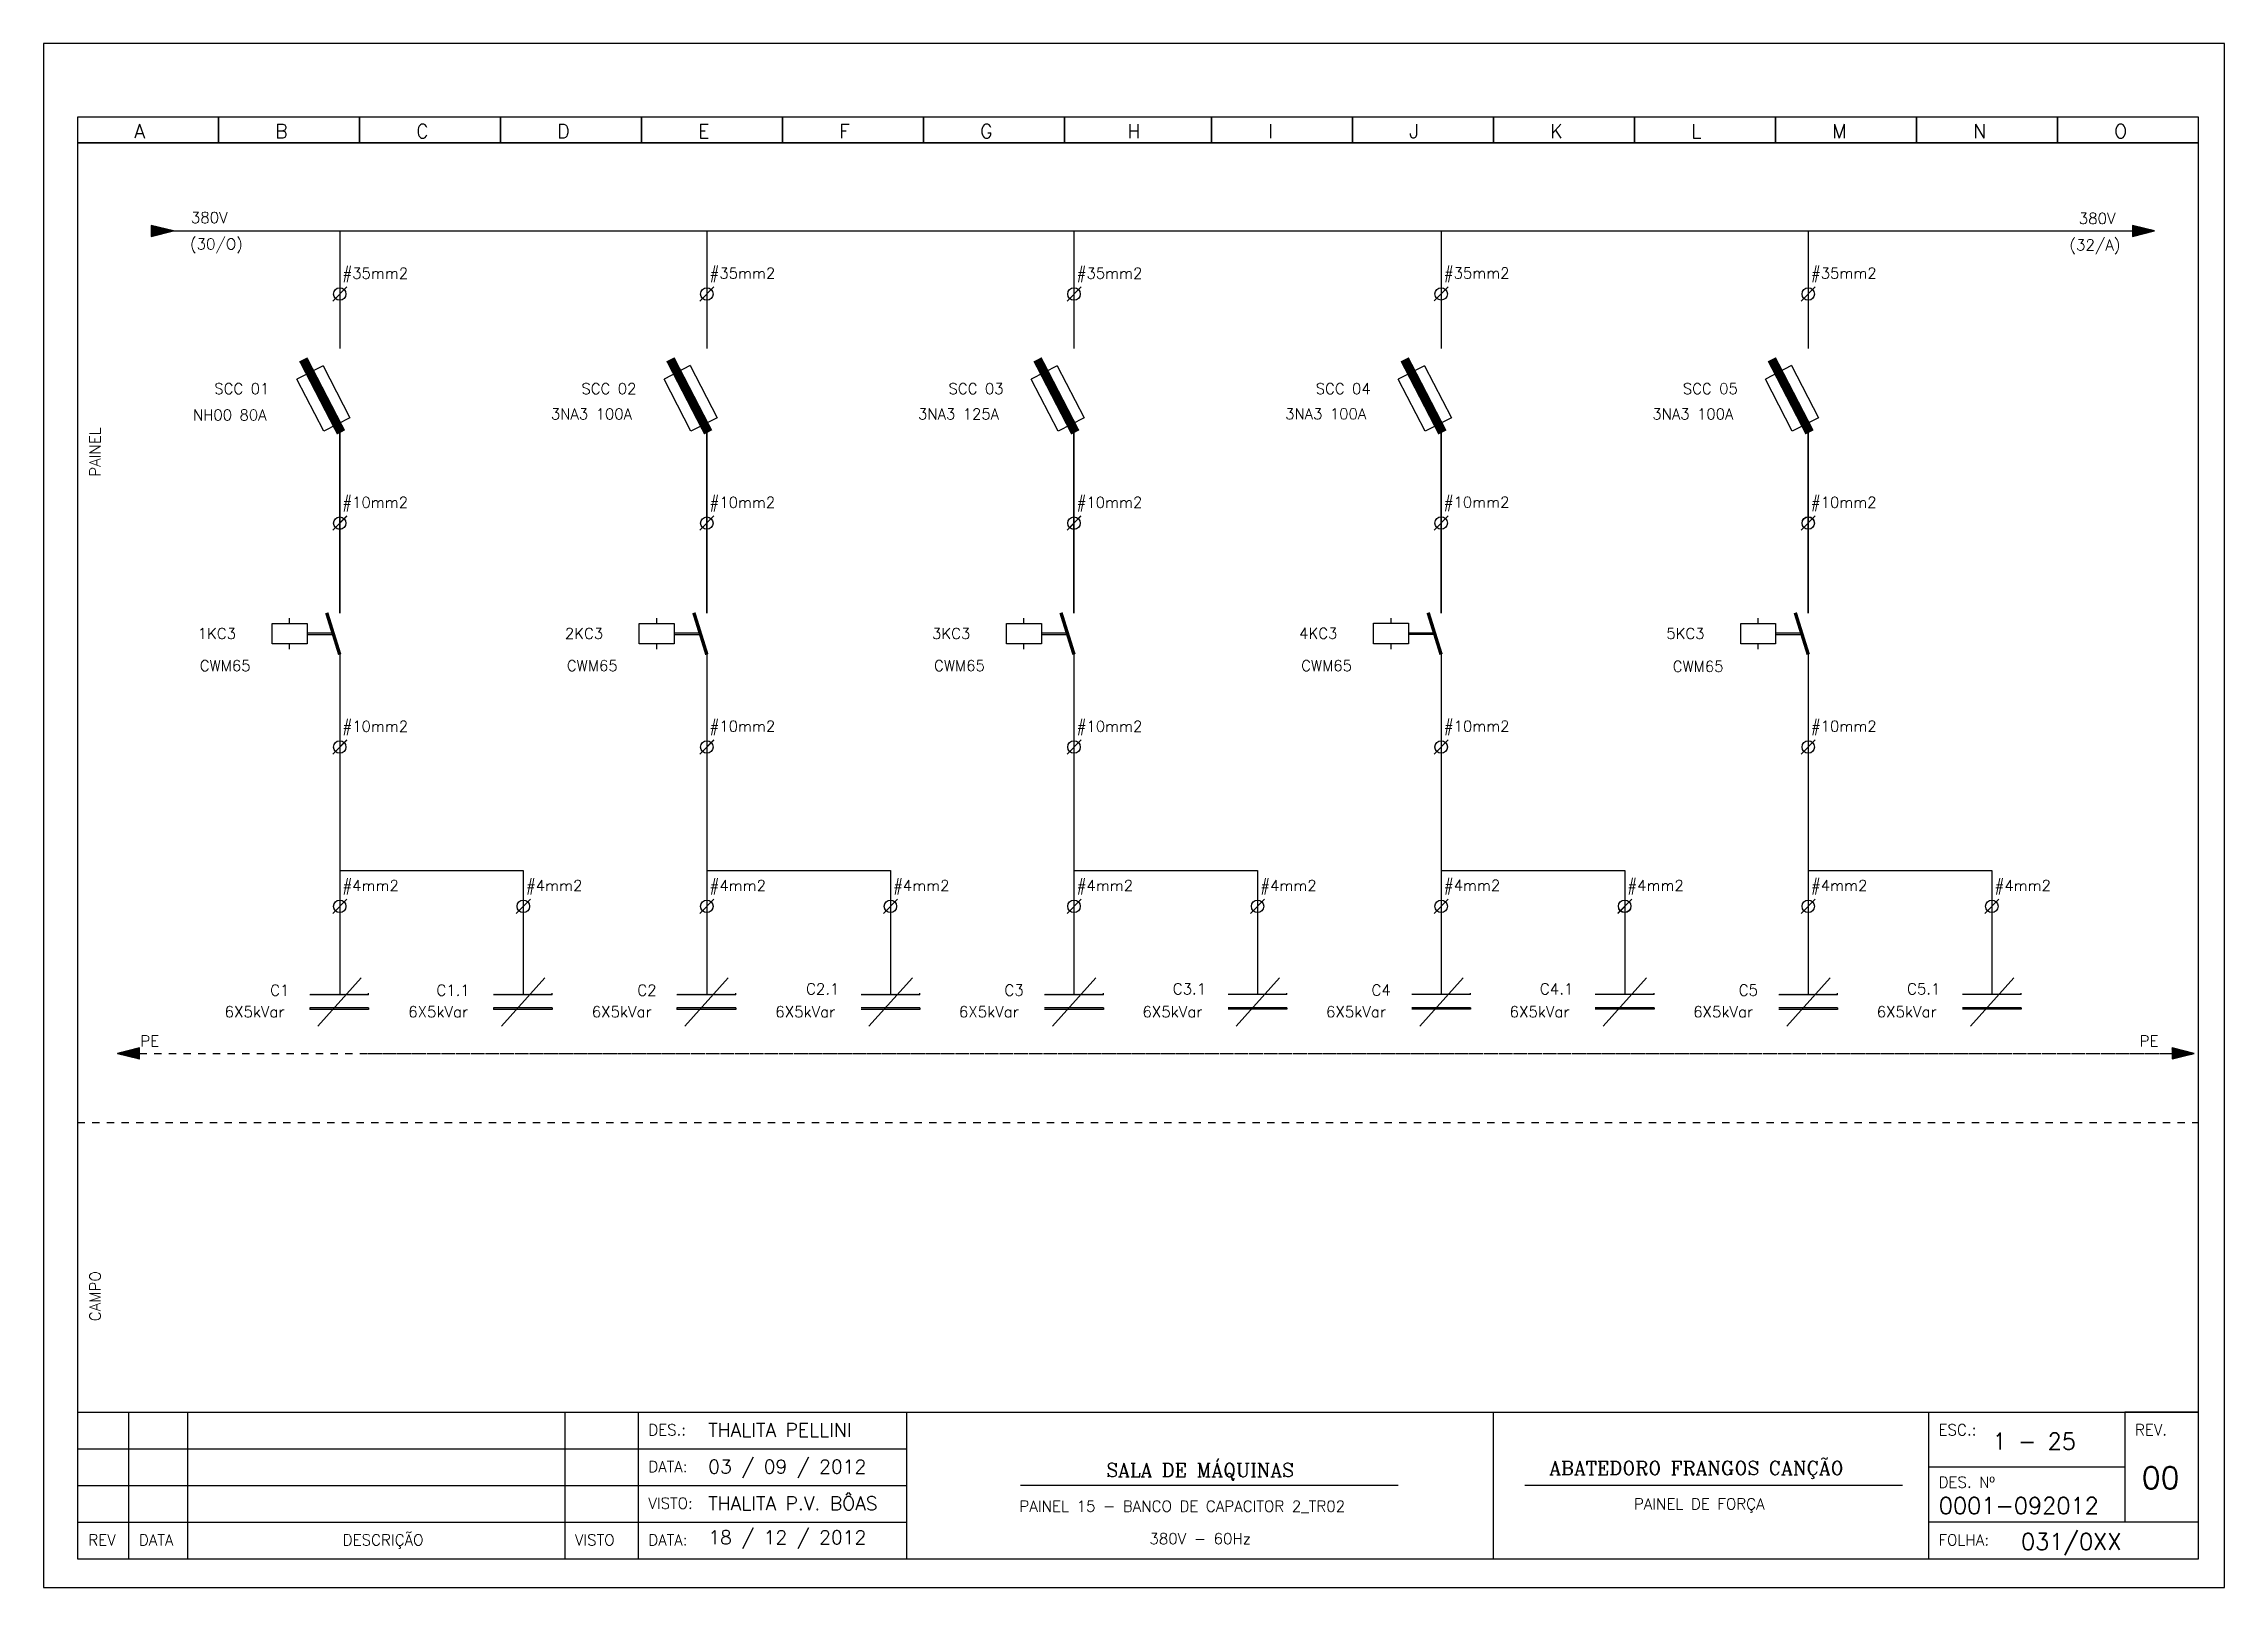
# Model space of a CAD drawing. Header units: millimetres. Extents: x 1974 to 2560, y 1429 to 1567.
# Drawn here: x 2202.2 to 2231.9, y 1512.63 to 1533.66 of the extents above; entities that cross this region are included whole.
import ezdxf

# ---------------------------------------------------------------- set-up
doc = ezdxf.new("R2010")
doc.units = ezdxf.units.MM
for name, pattern in [('DASHDOT2', [0.5, 0.25, -0.125, 0, -0.125]), ('DASHED', [0.75, 0.5, -0.25]), ('HIDDEN2', [0.1875, 0.125, -0.0625])]:
    doc.linetypes.add(name, pattern=pattern)
for name, color, linetype in [('ALIMENTAÇÃO', 6, 'Continuous'), ('CONECTOR_SAK', 2, 'Continuous'), ('DISJUNTOR', 5, 'Continuous'), ('EQUIPAMENTOS', 5, 'Continuous'), ('linhas', 6, 'Continuous'), ('MARGEM', 1, 'Continuous'), ('PAINEL', 7, 'Continuous'), ('TERRA', 3, 'DASHED'), ('TEXTO', 4, 'Continuous'), ('TEXTO_2', 5, 'Continuous'), ('TIMBRE', 7, 'Continuous')]:
    doc.layers.add(name, color=color, linetype=linetype)
doc.styles.add('REGUA60', font='romans.shx', dxfattribs={"height": 2})
doc.styles.add('ROMANC', font='romanc.shx', dxfattribs={"height": 0.55})
doc.styles.add('ROMANS', font='romans.shx', dxfattribs={"height": 37})

msp = doc.modelspace()

# ---------------------------------------------------------------- texts
at = {"style": 'ROMANS'}
for s, p in [('ESC.:', (2228.008, 1514.705)), ('REV.', (2230.684, 1514.705)), ('DES. Nº', (2228.008, 1513.992)), ('PAINEL 15 - BANCO DE CAPACITOR 2_TR02', (2215.491, 1513.665)), ('PAINEL DE FORÇA', (2223.859, 1513.696)), ('380V - 60Hz', (2217.261, 1513.223)), ('FOLHA:', (2228.008, 1513.205))]:
    msp.add_text(s, height=0.15, dxfattribs=at).set_placement(p)
at = {"layer": 'TEXTO'}
for s, height, style, p in [('A', 0.188, 'ROMANS', (2203.436, 1532.372)), ('B', 0.188, 'ROMANS', (2205.356, 1532.372)), ('C', 0.188, 'ROMANS', (2207.276, 1532.372)), ('D', 0.188, 'ROMANS', (2209.196, 1532.372)), ('E', 0.188, 'ROMANS', (2211.116, 1532.372)), ('F', 0.188, 'ROMANS', (2213.036, 1532.372)), ('G', 0.188, 'ROMANS', (2214.956, 1532.372)), ('H', 0.188, 'ROMANS', (2216.96, 1532.372)), ('I', 0.188, 'ROMANS', (2218.88, 1532.372)), ('J', 0.188, 'ROMANS', (2220.8, 1532.372)), ('K', 0.188, 'ROMANS', (2222.72, 1532.372)), ('L', 0.188, 'ROMANS', (2224.64, 1532.372)), ('M', 0.188, 'ROMANS', (2226.56, 1532.372)), ('N', 0.188, 'ROMANS', (2228.48, 1532.372)), ('O', 0.188, 'ROMANS', (2230.4, 1532.372)), ('380V', 0.15, 'ROMANS', (2204.206, 1531.215)), ('380V', 0.15, 'ROMANS', (2229.917, 1531.203)), ('(30/O)', 0.15, 'ROMANS', (2204.195, 1530.855)), ('(32/A)', 0.15, 'ROMANS', (2229.791, 1530.843)), ('#35mm2', 0.148, 'ROMANS', (2206.271, 1530.458)), ('#35mm2', 0.148, 'ROMANS', (2211.271, 1530.459)), ('#35mm2', 0.148, 'ROMANS', (2216.271, 1530.458)), ('#35mm2', 0.148, 'ROMANS', (2221.271, 1530.46)), ('#35mm2', 0.148, 'ROMANS', (2226.271, 1530.459)), ('SCC 01', 0.148, 'ROMANS', (2204.526, 1528.886)), ('SCC 02', 0.148, 'ROMANS', (2209.526, 1528.886)), ('SCC 03', 0.148, 'ROMANS', (2214.526, 1528.886)), ('SCC 04', 0.148, 'ROMANS', (2219.526, 1528.886)), ('SCC 05', 0.148, 'ROMANS', (2224.526, 1528.887)), ('NH00 80A', 0.148, 'ROMANS', (2204.235, 1528.528)), ('3NA3 100A', 0.148, 'ROMANS', (2209.11, 1528.542)), ('3NA3 125A', 0.148, 'ROMANS', (2214.11, 1528.542)), ('3NA3 100A', 0.148, 'ROMANS', (2219.11, 1528.543)), ('3NA3 100A', 0.148, 'ROMANS', (2224.11, 1528.542)), ('#10mm2', 0.148, 'ROMANS', (2206.27, 1527.338)), ('#10mm2', 0.148, 'ROMANS', (2211.27, 1527.338)), ('#10mm2', 0.148, 'ROMANS', (2216.27, 1527.338)), ('#10mm2', 0.148, 'ROMANS', (2221.27, 1527.34)), ('#10mm2', 0.148, 'ROMANS', (2226.27, 1527.339)), ('1KC3', 0.148, 'ROMANS', (2204.301, 1525.552)), ('2KC3', 0.148, 'ROMANS', (2209.301, 1525.552)), ('3KC3', 0.148, 'ROMANS', (2214.301, 1525.552)), ('4KC3', 0.148, 'ROMANS', (2219.301, 1525.553)), ('5KC3', 0.148, 'ROMANS', (2224.301, 1525.552)), ('CWM65', 0.148, 'ROMANS', (2204.328, 1525.113)), ('CWM65', 0.148, 'ROMANS', (2209.328, 1525.113)), ('CWM65', 0.148, 'ROMANS', (2214.328, 1525.114)), ('CWM65', 0.148, 'ROMANS', (2219.328, 1525.113)), ('CWM65', 0.148, 'ROMANS', (2224.388, 1525.103)), ('#10mm2', 0.148, 'ROMANS', (2206.271, 1524.288)), ('#10mm2', 0.148, 'ROMANS', (2211.271, 1524.289)), ('#10mm2', 0.148, 'ROMANS', (2216.271, 1524.288)), ('#10mm2', 0.148, 'ROMANS', (2221.271, 1524.29)), ('#10mm2', 0.148, 'ROMANS', (2226.271, 1524.289)), ('#4mm2', 0.148, 'ROMANS', (2206.271, 1522.119)), ('#4mm2', 0.148, 'ROMANS', (2208.771, 1522.119)), ('#4mm2', 0.148, 'ROMANS', (2211.271, 1522.119)), ('#4mm2', 0.148, 'ROMANS', (2213.771, 1522.119)), ('#4mm2', 0.148, 'ROMANS', (2216.271, 1522.119)), ('#4mm2', 0.148, 'ROMANS', (2218.771, 1522.119)), ('#4mm2', 0.148, 'ROMANS', (2221.271, 1522.121)), ('#4mm2', 0.148, 'ROMANS', (2223.771, 1522.12)), ('#4mm2', 0.148, 'ROMANS', (2226.271, 1522.12)), ('#4mm2', 0.148, 'ROMANS', (2228.771, 1522.119)), ('C1', 0.15, 'REGUA60', (2205.286, 1520.692)), ('C1.1', 0.15, 'REGUA60', (2207.55, 1520.692)), ('C2', 0.15, 'REGUA60', (2210.286, 1520.692)), ('C2.1', 0.15, 'REGUA60', (2212.584, 1520.71)), ('C3', 0.15, 'REGUA60', (2215.286, 1520.693)), ('C3.1', 0.15, 'REGUA60', (2217.579, 1520.711)), ('C4', 0.15, 'REGUA60', (2220.286, 1520.694)), ('C4.1', 0.15, 'REGUA60', (2222.579, 1520.711)), ('C5', 0.15, 'REGUA60', (2225.286, 1520.693)), ('C5.1', 0.15, 'REGUA60', (2227.579, 1520.711)), ('6X5kVar', 0.15, 'REGUA60', (2204.666, 1520.399)), ('6X5kVar', 0.15, 'REGUA60', (2207.166, 1520.399)), ('6X5kVar', 0.15, 'REGUA60', (2209.666, 1520.399)), ('6X5kVar', 0.15, 'REGUA60', (2212.166, 1520.399)), ('6X5kVar', 0.15, 'REGUA60', (2214.666, 1520.399)), ('6X5kVar', 0.15, 'REGUA60', (2217.166, 1520.399)), ('6X5kVar', 0.15, 'REGUA60', (2219.666, 1520.399)), ('6X5kVar', 0.15, 'REGUA60', (2222.166, 1520.399)), ('6X5kVar', 0.15, 'REGUA60', (2224.666, 1520.399)), ('6X5kVar', 0.15, 'REGUA60', (2227.166, 1520.399)), ('PE', 0.15, 'ROMANS', (2203.519, 1520)), ('PE', 0.15, 'ROMANS', (2230.746, 1520)), ('THALITA PELLINI', 0.1875, 'ROMANS', (2211.252, 1514.685)), ('03 / 09 / 2012', 0.1875, 'ROMANS', (2211.252, 1514.185)), ('THALITA P.V. BÔAS', 0.1875, 'ROMANS', (2211.252, 1513.685)), ('18 / 12 / 2012', 0.1875, 'ROMANS', (2211.252, 1513.222))]:
    msp.add_text(s, height=height, dxfattribs=dict(at, style=style)).set_placement(p)
at = {"layer": 'TEXTO', "style": 'REGUA60'}
for s, p in [('PAINEL', (2202.978, 1527.76)), ('CAMPO', (2202.978, 1516.259))]:
    msp.add_text(s, height=0.15, rotation=90, dxfattribs=at).set_placement(p)
at = {"layer": 'TEXTO', "color": 150, "style": 'ROMANS'}
for s, height, p in [('DES.:', 0.15, (2210.437, 1514.705)), ('1 - 25', 0.225, (2228.742, 1514.512)), ('DATA:', 0.15, (2210.437, 1514.205)), ('00', 0.3, (2230.775, 1513.978)), ('VISTO:', 0.15, (2210.437, 1513.705)), ('0001-092012', 0.225, (2228.012, 1513.636)), ('REV', 0.15, (2202.811, 1513.205)), ('DATA', 0.15, (2203.499, 1513.205)), ('DESCRIÇÃO', 0.15, (2206.275, 1513.205)), ('VISTO', 0.15, (2209.437, 1513.205)), ('DATA:', 0.15, (2210.437, 1513.205)), ('031/0XX', 0.225, (2229.131, 1513.146))]:
    msp.add_text(s, height=height, dxfattribs=at).set_placement(p)
at = {"layer": 'TEXTO_2', "style": 'ROMANC'}
for s, p in [('SALA DE MÁQUINAS', (2216.673, 1514.138)), ('ABATEDORO FRANGOS CANÇÃO', (2222.705, 1514.166))]:
    msp.add_text(s, height=0.1875, dxfattribs=at).set_placement(p)

# ---------------------------------------------------------------- hatches: boundary and pattern name
at = {"layer": 'EQUIPAMENTOS'}
for points in [[(2203.968, 1531.109), (2203.668, 1531.184), (2203.668, 1531.034)], [(2230.95, 1531.109), (2230.65, 1531.184), (2230.65, 1531.034)]]:
    msp.add_hatch(color=256, dxfattribs=at).paths.add_polyline_path(points)
h = msp.add_hatch(color=256, dxfattribs=at)
h.paths.add_polyline_path([(2206.627, 1520.526), (2205.827, 1520.526), (2205.827, 1520.506), (2206.627, 1520.506)])
h.paths.add_polyline_path([(2206.627, 1520.726), (2205.827, 1520.726), (2205.827, 1520.706), (2206.627, 1520.706)])
h = msp.add_hatch(color=256, dxfattribs=at)
h.paths.add_polyline_path([(2206.627, 1520.526), (2205.827, 1520.526), (2205.827, 1520.506), (2206.627, 1520.506)])
h.paths.add_polyline_path([(2206.627, 1520.726), (2205.827, 1520.726), (2205.827, 1520.706), (2206.627, 1520.706)])
h = msp.add_hatch(color=256, dxfattribs=at)
h.paths.add_polyline_path([(2209.127, 1520.526), (2208.327, 1520.526), (2208.327, 1520.506), (2209.127, 1520.506)])
h.paths.add_polyline_path([(2209.127, 1520.726), (2208.327, 1520.726), (2208.327, 1520.706), (2209.127, 1520.706)])
h = msp.add_hatch(color=256, dxfattribs=at)
h.paths.add_polyline_path([(2209.127, 1520.526), (2208.327, 1520.526), (2208.327, 1520.506), (2209.127, 1520.506)])
h.paths.add_polyline_path([(2209.127, 1520.726), (2208.327, 1520.726), (2208.327, 1520.706), (2209.127, 1520.706)])
h = msp.add_hatch(color=256, dxfattribs=at)
h.paths.add_polyline_path([(2211.627, 1520.526), (2210.827, 1520.526), (2210.827, 1520.506), (2211.627, 1520.506)])
h.paths.add_polyline_path([(2211.627, 1520.726), (2210.827, 1520.726), (2210.827, 1520.706), (2211.627, 1520.706)])
h = msp.add_hatch(color=256, dxfattribs=at)
h.paths.add_polyline_path([(2211.627, 1520.526), (2210.827, 1520.526), (2210.827, 1520.506), (2211.627, 1520.506)])
h.paths.add_polyline_path([(2211.627, 1520.726), (2210.827, 1520.726), (2210.827, 1520.706), (2211.627, 1520.706)])
h = msp.add_hatch(color=256, dxfattribs=at)
h.paths.add_polyline_path([(2214.134, 1520.526), (2213.334, 1520.526), (2213.334, 1520.506), (2214.134, 1520.506)])
h.paths.add_polyline_path([(2214.134, 1520.726), (2213.334, 1520.726), (2213.334, 1520.706), (2214.134, 1520.706)])
h = msp.add_hatch(color=256, dxfattribs=at)
h.paths.add_polyline_path([(2214.134, 1520.526), (2213.334, 1520.526), (2213.334, 1520.506), (2214.134, 1520.506)])
h.paths.add_polyline_path([(2214.134, 1520.726), (2213.334, 1520.726), (2213.334, 1520.706), (2214.134, 1520.706)])
h = msp.add_hatch(color=256, dxfattribs=at)
h.paths.add_polyline_path([(2216.634, 1520.526), (2215.834, 1520.526), (2215.834, 1520.506), (2216.634, 1520.506)])
h.paths.add_polyline_path([(2216.634, 1520.726), (2215.834, 1520.726), (2215.834, 1520.706), (2216.634, 1520.706)])
h = msp.add_hatch(color=256, dxfattribs=at)
h.paths.add_polyline_path([(2216.634, 1520.526), (2215.834, 1520.526), (2215.834, 1520.506), (2216.634, 1520.506)])
h.paths.add_polyline_path([(2216.634, 1520.726), (2215.834, 1520.726), (2215.834, 1520.706), (2216.634, 1520.706)])
h = msp.add_hatch(color=256, dxfattribs=at)
h.paths.add_polyline_path([(2219.134, 1520.527), (2218.334, 1520.527), (2218.334, 1520.507), (2219.134, 1520.507)])
h.paths.add_polyline_path([(2219.134, 1520.727), (2218.334, 1520.727), (2218.334, 1520.707), (2219.134, 1520.707)])
h = msp.add_hatch(color=256, dxfattribs=at)
h.paths.add_polyline_path([(2219.134, 1520.527), (2218.334, 1520.527), (2218.334, 1520.507), (2219.134, 1520.507)])
h.paths.add_polyline_path([(2219.134, 1520.727), (2218.334, 1520.727), (2218.334, 1520.707), (2219.134, 1520.707)])
h = msp.add_hatch(color=256, dxfattribs=at)
h.paths.add_polyline_path([(2221.634, 1520.527), (2220.834, 1520.527), (2220.834, 1520.507), (2221.634, 1520.507)])
h.paths.add_polyline_path([(2221.634, 1520.727), (2220.834, 1520.727), (2220.834, 1520.707), (2221.634, 1520.707)])
h = msp.add_hatch(color=256, dxfattribs=at)
h.paths.add_polyline_path([(2221.634, 1520.527), (2220.834, 1520.527), (2220.834, 1520.507), (2221.634, 1520.507)])
h.paths.add_polyline_path([(2221.634, 1520.727), (2220.834, 1520.727), (2220.834, 1520.707), (2221.634, 1520.707)])
h = msp.add_hatch(color=256, dxfattribs=at)
h.paths.add_polyline_path([(2224.134, 1520.527), (2223.334, 1520.527), (2223.334, 1520.507), (2224.134, 1520.507)])
h.paths.add_polyline_path([(2224.134, 1520.727), (2223.334, 1520.727), (2223.334, 1520.707), (2224.134, 1520.707)])
h = msp.add_hatch(color=256, dxfattribs=at)
h.paths.add_polyline_path([(2224.134, 1520.527), (2223.334, 1520.527), (2223.334, 1520.507), (2224.134, 1520.507)])
h.paths.add_polyline_path([(2224.134, 1520.727), (2223.334, 1520.727), (2223.334, 1520.707), (2224.134, 1520.707)])
h = msp.add_hatch(color=256, dxfattribs=at)
h.paths.add_polyline_path([(2226.634, 1520.526), (2225.834, 1520.526), (2225.834, 1520.506), (2226.634, 1520.506)])
h.paths.add_polyline_path([(2226.634, 1520.726), (2225.834, 1520.726), (2225.834, 1520.706), (2226.634, 1520.706)])
h = msp.add_hatch(color=256, dxfattribs=at)
h.paths.add_polyline_path([(2226.634, 1520.526), (2225.834, 1520.526), (2225.834, 1520.506), (2226.634, 1520.506)])
h.paths.add_polyline_path([(2226.634, 1520.726), (2225.834, 1520.726), (2225.834, 1520.706), (2226.634, 1520.706)])
h = msp.add_hatch(color=256, dxfattribs=at)
h.paths.add_polyline_path([(2229.134, 1520.527), (2228.334, 1520.527), (2228.334, 1520.507), (2229.134, 1520.507)])
h.paths.add_polyline_path([(2229.134, 1520.727), (2228.334, 1520.727), (2228.334, 1520.707), (2229.134, 1520.707)])
h = msp.add_hatch(color=256, dxfattribs=at)
h.paths.add_polyline_path([(2229.134, 1520.527), (2228.334, 1520.527), (2228.334, 1520.507), (2229.134, 1520.507)])
h.paths.add_polyline_path([(2229.134, 1520.727), (2228.334, 1520.727), (2228.334, 1520.707), (2229.134, 1520.707)])
at = {"layer": 'TERRA'}
h = msp.add_hatch(dxfattribs=at)
h.set_pattern_fill('ANSI31', color=256, scale=0.004, angle=180, style=0)
h.set_pattern_definition([(225, (2260.4614149, 1568.52584864), (0.0003535533906, -0.0003535533906), [])])
h.paths.add_polyline_path([(2203.207, 1519.906), (2203.507, 1519.906), (2203.507, 1519.981)])
h.paths.add_polyline_path([(2203.507, 1519.831), (2203.507, 1519.906), (2203.207, 1519.906)])
h = msp.add_hatch(dxfattribs=at)
h.set_pattern_fill('ANSI31', color=256, scale=0.004, style=0)
h.set_pattern_definition([(45, (2174.2369607, 1471.2862611), (-0.0003535533906, 0.0003535533906), [])])
h.paths.add_polyline_path([(2231.491, 1519.906), (2231.191, 1519.906), (2231.191, 1519.831)])
h.paths.add_polyline_path([(2231.191, 1519.981), (2231.191, 1519.906), (2231.491, 1519.906)])

# ---------------------------------------------------------------- linework, layer by layer
msp.add_line((2231.547, 1515.022), (2230.547, 1515.022))
at = {"layer": 'ALIMENTAÇÃO', "color": 6}
for p, q in [((2206.234, 1531.109), (2206.234, 1529.505)), ((2206.234, 1531.109), (2206.234, 1529.505)), ((2211.234, 1531.11), (2211.234, 1529.505)), ((2211.234, 1531.11), (2211.234, 1529.505)), ((2216.234, 1531.11), (2216.234, 1529.506)), ((2216.234, 1531.11), (2216.234, 1529.506)), ((2221.234, 1531.111), (2221.234, 1529.507)), ((2221.234, 1531.111), (2221.234, 1529.507)), ((2226.234, 1531.11), (2226.234, 1529.506)), ((2226.234, 1531.11), (2226.234, 1529.506)), ((2206.234, 1528.49), (2206.234, 1525.902)), ((2206.234, 1528.49), (2206.234, 1525.902)), ((2206.234, 1528.49), (2206.234, 1525.902)), ((2206.234, 1528.49), (2206.234, 1525.902)), ((2211.234, 1528.491), (2211.234, 1525.902)), ((2211.234, 1528.491), (2211.234, 1525.902)), ((2211.234, 1528.491), (2211.234, 1525.902)), ((2216.234, 1528.49), (2216.234, 1525.903)), ((2216.234, 1528.49), (2216.234, 1525.902)), ((2216.234, 1528.49), (2216.234, 1525.902)), ((2221.234, 1528.49), (2221.234, 1525.904)), ((2221.234, 1528.49), (2221.234, 1525.902)), ((2226.234, 1528.491), (2226.234, 1525.903)), ((2226.234, 1528.491), (2226.234, 1525.903)), ((2206.234, 1525.34), (2206.234, 1520.706)), ((2211.234, 1525.34), (2211.234, 1520.706)), ((2216.234, 1525.34), (2216.234, 1520.706)), ((2221.234, 1525.34), (2221.234, 1520.706)), ((2226.234, 1525.34), (2226.234, 1520.706)), ((2208.734, 1522.399), (2208.734, 1520.707)), ((2213.734, 1522.399), (2213.734, 1520.707)), ((2218.734, 1522.399), (2218.734, 1520.707)), ((2223.734, 1522.399), (2223.734, 1520.707)), ((2228.734, 1522.399), (2228.734, 1520.707))]:
    msp.add_line(p, q, dxfattribs=at)
at = {"layer": 'ALIMENTAÇÃO'}
for p, q in [((2206.234, 1522.399), (2208.734, 1522.399)), ((2211.234, 1522.399), (2213.734, 1522.399)), ((2216.234, 1522.399), (2218.734, 1522.399)), ((2221.234, 1522.399), (2223.734, 1522.399)), ((2226.234, 1522.399), (2228.734, 1522.399))]:
    msp.add_line(p, q, dxfattribs=at)
at = {"layer": 'CONECTOR_SAK'}
for p, q in [((2206.33, 1530.346), (2206.139, 1530.153)), ((2206.33, 1530.346), (2206.139, 1530.153)), ((2211.33, 1530.346), (2211.139, 1530.153)), ((2211.33, 1530.346), (2211.139, 1530.153)), ((2216.33, 1530.346), (2216.139, 1530.153)), ((2216.33, 1530.346), (2216.139, 1530.153)), ((2221.33, 1530.346), (2221.139, 1530.154)), ((2221.33, 1530.346), (2221.139, 1530.154)), ((2226.33, 1530.346), (2226.139, 1530.153)), ((2226.33, 1530.346), (2226.139, 1530.153)), ((2206.329, 1527.226), (2206.139, 1527.033)), ((2206.329, 1527.226), (2206.139, 1527.033)), ((2206.329, 1527.225), (2206.139, 1527.032)), ((2206.329, 1527.225), (2206.139, 1527.032)), ((2211.329, 1527.226), (2211.139, 1527.033)), ((2211.329, 1527.226), (2211.139, 1527.033)), ((2211.329, 1527.226), (2211.139, 1527.033)), ((2211.329, 1527.226), (2211.139, 1527.033)), ((2216.329, 1527.226), (2216.139, 1527.033)), ((2216.329, 1527.226), (2216.139, 1527.033)), ((2216.329, 1527.225), (2216.139, 1527.032)), ((2216.329, 1527.225), (2216.139, 1527.032)), ((2221.329, 1527.227), (2221.139, 1527.034)), ((2221.329, 1527.227), (2221.139, 1527.034)), ((2221.329, 1527.227), (2221.139, 1527.034)), ((2221.329, 1527.227), (2221.139, 1527.034)), ((2226.329, 1527.226), (2226.139, 1527.033)), ((2226.329, 1527.226), (2226.139, 1527.033)), ((2226.329, 1527.226), (2226.139, 1527.034)), ((2226.329, 1527.226), (2226.139, 1527.034)), ((2206.33, 1524.176), (2206.139, 1523.983)), ((2206.33, 1524.176), (2206.139, 1523.983)), ((2206.33, 1524.175), (2206.139, 1523.983)), ((2206.33, 1524.175), (2206.139, 1523.983)), ((2211.33, 1524.176), (2211.139, 1523.983)), ((2211.33, 1524.176), (2211.139, 1523.983)), ((2211.33, 1524.175), (2211.139, 1523.983)), ((2211.33, 1524.175), (2211.139, 1523.983)), ((2216.33, 1524.176), (2216.139, 1523.983)), ((2216.33, 1524.176), (2216.139, 1523.983)), ((2216.33, 1524.176), (2216.139, 1523.983)), ((2216.33, 1524.176), (2216.139, 1523.983)), ((2221.33, 1524.177), (2221.139, 1523.984)), ((2221.33, 1524.177), (2221.139, 1523.984)), ((2221.33, 1524.176), (2221.139, 1523.983)), ((2221.33, 1524.176), (2221.139, 1523.983)), ((2226.33, 1524.176), (2226.139, 1523.983)), ((2226.33, 1524.176), (2226.139, 1523.983)), ((2206.33, 1522.006), (2206.139, 1521.813)), ((2206.33, 1522.006), (2206.139, 1521.813)), ((2206.33, 1522.006), (2206.139, 1521.814)), ((2206.33, 1522.006), (2206.139, 1521.814)), ((2208.83, 1522.007), (2208.639, 1521.814)), ((2208.83, 1522.007), (2208.639, 1521.814)), ((2208.83, 1522.006), (2208.639, 1521.813)), ((2208.83, 1522.006), (2208.639, 1521.813)), ((2211.33, 1522.006), (2211.139, 1521.813)), ((2211.33, 1522.006), (2211.139, 1521.813)), ((2211.33, 1522.006), (2211.139, 1521.814)), ((2211.33, 1522.006), (2211.139, 1521.814)), ((2213.83, 1522.007), (2213.639, 1521.814)), ((2213.83, 1522.007), (2213.639, 1521.814)), ((2213.83, 1522.006), (2213.639, 1521.813)), ((2213.83, 1522.006), (2213.639, 1521.813)), ((2216.33, 1522.006), (2216.139, 1521.814)), ((2216.33, 1522.006), (2216.139, 1521.814)), ((2216.33, 1522.006), (2216.139, 1521.814)), ((2216.33, 1522.006), (2216.139, 1521.814)), ((2218.83, 1522.007), (2218.639, 1521.814)), ((2218.83, 1522.007), (2218.639, 1521.814)), ((2218.83, 1522.007), (2218.639, 1521.814)), ((2218.83, 1522.007), (2218.639, 1521.814)), ((2221.33, 1522.007), (2221.139, 1521.814)), ((2221.33, 1522.007), (2221.139, 1521.814)), ((2221.33, 1522.006), (2221.139, 1521.814)), ((2221.33, 1522.006), (2221.139, 1521.814)), ((2223.83, 1522.007), (2223.639, 1521.815)), ((2223.83, 1522.007), (2223.639, 1521.815)), ((2223.83, 1522.007), (2223.639, 1521.814)), ((2223.83, 1522.007), (2223.639, 1521.814)), ((2226.33, 1522.006), (2226.139, 1521.814)), ((2226.33, 1522.006), (2226.139, 1521.814)), ((2228.83, 1522.007), (2228.639, 1521.814)), ((2228.83, 1522.007), (2228.639, 1521.814))]:
    msp.add_line(p, q, dxfattribs=at)
for centre in [(2206.234, 1530.249), (2206.234, 1530.249), (2211.234, 1530.249), (2211.234, 1530.249), (2216.234, 1530.249), (2216.234, 1530.249), (2221.234, 1530.25), (2221.234, 1530.25), (2226.234, 1530.249), (2226.234, 1530.249), (2206.234, 1527.128), (2206.234, 1527.128), (2206.234, 1527.129), (2206.234, 1527.129), (2211.234, 1527.129), (2211.234, 1527.129), (2211.234, 1527.129), (2211.234, 1527.129), (2216.234, 1527.128), (2216.234, 1527.128), (2216.234, 1527.129), (2216.234, 1527.129), (2221.234, 1527.13), (2221.234, 1527.13), (2221.234, 1527.13), (2221.234, 1527.13), (2226.234, 1527.129), (2226.234, 1527.129), (2226.234, 1527.13), (2226.234, 1527.13), (2206.234, 1524.079), (2206.234, 1524.079), (2206.234, 1524.079), (2206.234, 1524.079), (2211.234, 1524.079), (2211.234, 1524.079), (2211.234, 1524.079), (2211.234, 1524.079), (2216.234, 1524.079), (2216.234, 1524.079), (2216.234, 1524.079), (2216.234, 1524.079), (2221.234, 1524.08), (2221.234, 1524.08), (2221.234, 1524.079), (2221.234, 1524.079), (2226.234, 1524.079), (2226.234, 1524.079), (2206.234, 1521.909), (2206.234, 1521.909), (2206.234, 1521.91), (2206.234, 1521.91), (2208.734, 1521.91), (2208.734, 1521.91), (2208.734, 1521.909), (2208.734, 1521.909), (2211.234, 1521.909), (2211.234, 1521.909), (2211.234, 1521.91), (2211.234, 1521.91), (2213.734, 1521.91), (2213.734, 1521.91), (2213.734, 1521.909), (2213.734, 1521.909), (2216.234, 1521.91), (2216.234, 1521.91), (2216.234, 1521.91), (2216.234, 1521.91), (2218.734, 1521.91), (2218.734, 1521.91), (2218.734, 1521.91), (2218.734, 1521.91), (2221.234, 1521.91), (2221.234, 1521.91), (2221.234, 1521.91), (2221.234, 1521.91), (2223.734, 1521.911), (2223.734, 1521.911), (2223.734, 1521.91), (2223.734, 1521.91), (2226.234, 1521.91), (2226.234, 1521.91), (2228.734, 1521.91), (2228.734, 1521.91)]:
    msp.add_circle(centre, 0.0846, dxfattribs=at)
at = {"layer": 'DISJUNTOR', "const_width": 0.126}
for points in [[(2206.252, 1528.364), (2205.737, 1529.359)], [(2211.252, 1528.365), (2210.737, 1529.36)], [(2216.252, 1528.364), (2215.737, 1529.359)], [(2221.252, 1528.364), (2220.737, 1529.359)], [(2226.252, 1528.365), (2225.737, 1529.36)]]:
    msp.add_lwpolyline(points, dxfattribs=at)
at = {"layer": 'EQUIPAMENTOS'}
for p, q in [((2203.968, 1531.109), (2230.65, 1531.109)), ((2206.007, 1529.273), (2205.651, 1529.09)), ((2206.007, 1529.273), (2206.373, 1528.562)), ((2211.007, 1529.274), (2210.651, 1529.091)), ((2211.007, 1529.274), (2211.373, 1528.562)), ((2216.007, 1529.273), (2215.651, 1529.09)), ((2216.007, 1529.273), (2216.373, 1528.562)), ((2221.007, 1529.273), (2220.651, 1529.09)), ((2221.007, 1529.273), (2221.373, 1528.562)), ((2226.007, 1529.274), (2225.651, 1529.091)), ((2226.007, 1529.274), (2226.373, 1528.563)), ((2206.017, 1528.379), (2205.651, 1529.09)), ((2211.017, 1528.379), (2210.651, 1529.091)), ((2216.017, 1528.379), (2215.651, 1529.09)), ((2221.017, 1528.379), (2220.651, 1529.09)), ((2226.017, 1528.38), (2225.651, 1529.091)), ((2206.373, 1528.562), (2206.017, 1528.379)), ((2211.373, 1528.562), (2211.017, 1528.379)), ((2216.373, 1528.562), (2216.017, 1528.379)), ((2221.373, 1528.562), (2221.017, 1528.379)), ((2226.373, 1528.563), (2226.017, 1528.38)), ((2205.552, 1525.763), (2205.552, 1525.834)), ((2205.552, 1525.763), (2205.552, 1525.834)), ((2210.552, 1525.763), (2210.552, 1525.835)), ((2210.552, 1525.763), (2210.552, 1525.835)), ((2215.552, 1525.763), (2215.552, 1525.835)), ((2215.552, 1525.763), (2215.552, 1525.835)), ((2220.552, 1525.764), (2220.552, 1525.836)), ((2220.552, 1525.764), (2220.552, 1525.836)), ((2225.552, 1525.763), (2225.552, 1525.835)), ((2225.552, 1525.763), (2225.552, 1525.835)), ((2205.552, 1525.413), (2205.552, 1525.484)), ((2205.552, 1525.413), (2205.552, 1525.484)), ((2205.79, 1525.633), (2206.142, 1525.633)), ((2205.79, 1525.633), (2206.142, 1525.633)), ((2205.79, 1525.613), (2206.148, 1525.613)), ((2205.79, 1525.613), (2206.148, 1525.613)), ((2210.552, 1525.413), (2210.552, 1525.484)), ((2210.552, 1525.413), (2210.552, 1525.484)), ((2210.79, 1525.634), (2211.142, 1525.634)), ((2210.79, 1525.634), (2211.142, 1525.634)), ((2210.79, 1525.613), (2211.148, 1525.613)), ((2210.79, 1525.613), (2211.148, 1525.613)), ((2215.552, 1525.413), (2215.552, 1525.484)), ((2215.552, 1525.413), (2215.552, 1525.484)), ((2215.79, 1525.634), (2216.142, 1525.634)), ((2215.79, 1525.634), (2216.142, 1525.634)), ((2215.79, 1525.614), (2216.148, 1525.614)), ((2215.79, 1525.614), (2216.148, 1525.614)), ((2220.552, 1525.414), (2220.552, 1525.485)), ((2220.552, 1525.414), (2220.552, 1525.485)), ((2220.79, 1525.635), (2221.142, 1525.635)), ((2220.79, 1525.635), (2221.142, 1525.635)), ((2220.79, 1525.615), (2221.148, 1525.615)), ((2220.79, 1525.615), (2221.148, 1525.615)), ((2225.552, 1525.413), (2225.552, 1525.484)), ((2225.552, 1525.413), (2225.552, 1525.484)), ((2225.79, 1525.634), (2226.142, 1525.634)), ((2225.79, 1525.634), (2226.142, 1525.634)), ((2225.79, 1525.614), (2226.148, 1525.614)), ((2225.79, 1525.614), (2226.148, 1525.614)), ((2206.627, 1520.706), (2205.827, 1520.706)), ((2206.627, 1520.706), (2205.827, 1520.706)), ((2205.935, 1520.276), (2206.526, 1520.935)), ((2205.935, 1520.276), (2206.526, 1520.935)), ((2206.627, 1520.706), (2206.627, 1520.726)), ((2206.627, 1520.706), (2206.627, 1520.726)), ((2209.127, 1520.706), (2208.327, 1520.706)), ((2209.127, 1520.706), (2208.327, 1520.706)), ((2208.435, 1520.276), (2209.026, 1520.935)), ((2208.435, 1520.276), (2209.026, 1520.935)), ((2209.127, 1520.706), (2209.127, 1520.726)), ((2209.127, 1520.706), (2209.127, 1520.726)), ((2211.627, 1520.706), (2210.827, 1520.706)), ((2211.627, 1520.706), (2210.827, 1520.706)), ((2210.935, 1520.276), (2211.526, 1520.935)), ((2210.935, 1520.276), (2211.526, 1520.935)), ((2211.627, 1520.706), (2211.627, 1520.726)), ((2211.627, 1520.706), (2211.627, 1520.726)), ((2214.134, 1520.706), (2213.334, 1520.706)), ((2214.134, 1520.706), (2213.334, 1520.706)), ((2213.442, 1520.276), (2214.033, 1520.935)), ((2213.442, 1520.276), (2214.033, 1520.935)), ((2214.134, 1520.706), (2214.134, 1520.726)), ((2214.134, 1520.706), (2214.134, 1520.726)), ((2216.634, 1520.706), (2215.834, 1520.706)), ((2216.634, 1520.706), (2215.834, 1520.706)), ((2215.942, 1520.277), (2216.533, 1520.935)), ((2215.942, 1520.277), (2216.533, 1520.935)), ((2216.634, 1520.706), (2216.634, 1520.726)), ((2216.634, 1520.706), (2216.634, 1520.726)), ((2219.134, 1520.707), (2218.334, 1520.707)), ((2219.134, 1520.707), (2218.334, 1520.707)), ((2218.442, 1520.277), (2219.033, 1520.936)), ((2218.442, 1520.277), (2219.033, 1520.936)), ((2219.134, 1520.707), (2219.134, 1520.727)), ((2219.134, 1520.707), (2219.134, 1520.727)), ((2221.634, 1520.707), (2220.834, 1520.707)), ((2221.634, 1520.707), (2220.834, 1520.707)), ((2220.942, 1520.277), (2221.533, 1520.936)), ((2220.942, 1520.277), (2221.533, 1520.936)), ((2221.634, 1520.707), (2221.634, 1520.727)), ((2221.634, 1520.707), (2221.634, 1520.727)), ((2224.134, 1520.707), (2223.334, 1520.707)), ((2224.134, 1520.707), (2223.334, 1520.707)), ((2223.442, 1520.278), (2224.033, 1520.936)), ((2223.442, 1520.278), (2224.033, 1520.936)), ((2224.134, 1520.707), (2224.134, 1520.727)), ((2224.134, 1520.707), (2224.134, 1520.727)), ((2226.634, 1520.706), (2225.834, 1520.706)), ((2226.634, 1520.706), (2225.834, 1520.706)), ((2225.942, 1520.277), (2226.533, 1520.935)), ((2225.942, 1520.277), (2226.533, 1520.935)), ((2226.634, 1520.706), (2226.634, 1520.726)), ((2226.634, 1520.706), (2226.634, 1520.726)), ((2229.134, 1520.707), (2228.334, 1520.707)), ((2229.134, 1520.707), (2228.334, 1520.707)), ((2228.442, 1520.277), (2229.033, 1520.936)), ((2228.442, 1520.277), (2229.033, 1520.936)), ((2229.134, 1520.707), (2229.134, 1520.727)), ((2229.134, 1520.707), (2229.134, 1520.727)), ((2206.627, 1520.526), (2205.827, 1520.526)), ((2205.827, 1520.526), (2205.827, 1520.506)), ((2206.627, 1520.526), (2205.827, 1520.526)), ((2205.827, 1520.526), (2205.827, 1520.506)), ((2206.627, 1520.506), (2205.827, 1520.506)), ((2206.627, 1520.506), (2205.827, 1520.506)), ((2206.627, 1520.526), (2206.627, 1520.506)), ((2206.627, 1520.526), (2206.627, 1520.506)), ((2209.127, 1520.526), (2208.327, 1520.526)), ((2208.327, 1520.526), (2208.327, 1520.506)), ((2209.127, 1520.526), (2208.327, 1520.526)), ((2208.327, 1520.526), (2208.327, 1520.506)), ((2209.127, 1520.506), (2208.327, 1520.506)), ((2209.127, 1520.506), (2208.327, 1520.506)), ((2209.127, 1520.526), (2209.127, 1520.506)), ((2209.127, 1520.526), (2209.127, 1520.506)), ((2211.627, 1520.526), (2210.827, 1520.526)), ((2210.827, 1520.526), (2210.827, 1520.506)), ((2211.627, 1520.526), (2210.827, 1520.526)), ((2210.827, 1520.526), (2210.827, 1520.506)), ((2211.627, 1520.506), (2210.827, 1520.506)), ((2211.627, 1520.506), (2210.827, 1520.506)), ((2211.627, 1520.526), (2211.627, 1520.506)), ((2211.627, 1520.526), (2211.627, 1520.506)), ((2214.134, 1520.526), (2213.334, 1520.526)), ((2214.134, 1520.526), (2213.334, 1520.526)), ((2214.134, 1520.506), (2213.334, 1520.506)), ((2214.134, 1520.506), (2213.334, 1520.506)), ((2214.134, 1520.526), (2214.134, 1520.506)), ((2214.134, 1520.526), (2214.134, 1520.506)), ((2216.634, 1520.526), (2215.834, 1520.526)), ((2216.634, 1520.526), (2215.834, 1520.526)), ((2216.634, 1520.506), (2215.834, 1520.506)), ((2216.634, 1520.506), (2215.834, 1520.506)), ((2216.634, 1520.526), (2216.634, 1520.506)), ((2216.634, 1520.526), (2216.634, 1520.506)), ((2219.134, 1520.527), (2218.334, 1520.527)), ((2219.134, 1520.527), (2218.334, 1520.527)), ((2219.134, 1520.507), (2218.334, 1520.507)), ((2219.134, 1520.507), (2218.334, 1520.507)), ((2219.134, 1520.527), (2219.134, 1520.507)), ((2219.134, 1520.527), (2219.134, 1520.507)), ((2221.634, 1520.527), (2220.834, 1520.527)), ((2221.634, 1520.527), (2220.834, 1520.527)), ((2221.634, 1520.507), (2220.834, 1520.507)), ((2221.634, 1520.507), (2220.834, 1520.507)), ((2221.634, 1520.527), (2221.634, 1520.507)), ((2221.634, 1520.527), (2221.634, 1520.507)), ((2224.134, 1520.527), (2223.334, 1520.527)), ((2224.134, 1520.527), (2223.334, 1520.527)), ((2224.134, 1520.507), (2223.334, 1520.507)), ((2224.134, 1520.507), (2223.334, 1520.507)), ((2224.134, 1520.527), (2224.134, 1520.507)), ((2224.134, 1520.527), (2224.134, 1520.507)), ((2226.634, 1520.526), (2225.834, 1520.526)), ((2226.634, 1520.526), (2225.834, 1520.526)), ((2226.634, 1520.506), (2225.834, 1520.506)), ((2226.634, 1520.506), (2225.834, 1520.506)), ((2226.634, 1520.526), (2226.634, 1520.506)), ((2226.634, 1520.526), (2226.634, 1520.506)), ((2229.134, 1520.527), (2228.334, 1520.527)), ((2229.134, 1520.527), (2228.334, 1520.527)), ((2229.134, 1520.507), (2228.334, 1520.507)), ((2229.134, 1520.507), (2228.334, 1520.507)), ((2229.134, 1520.527), (2229.134, 1520.507)), ((2229.134, 1520.527), (2229.134, 1520.507))]:
    msp.add_line(p, q, dxfattribs=at)
for points in [[(2203.668, 1531.034), (2203.968, 1531.109), (2203.668, 1531.184), (2203.668, 1531.034)], [(2230.65, 1531.034), (2230.95, 1531.109), (2230.65, 1531.184), (2230.65, 1531.034)]]:
    msp.add_lwpolyline(points, dxfattribs=at)
for points in [[(2205.314, 1525.484), (2205.314, 1525.763), (2205.79, 1525.763), (2205.79, 1525.484)], [(2205.314, 1525.484), (2205.314, 1525.763), (2205.79, 1525.763), (2205.79, 1525.484)], [(2210.314, 1525.484), (2210.314, 1525.763), (2210.79, 1525.763), (2210.79, 1525.484)], [(2210.314, 1525.484), (2210.314, 1525.763), (2210.79, 1525.763), (2210.79, 1525.484)], [(2215.314, 1525.484), (2215.314, 1525.763), (2215.79, 1525.763), (2215.79, 1525.484)], [(2215.314, 1525.484), (2215.314, 1525.763), (2215.79, 1525.763), (2215.79, 1525.484)], [(2220.314, 1525.485), (2220.314, 1525.764), (2220.79, 1525.764), (2220.79, 1525.485)], [(2220.314, 1525.485), (2220.314, 1525.764), (2220.79, 1525.764), (2220.79, 1525.485)], [(2225.314, 1525.484), (2225.314, 1525.763), (2225.79, 1525.763), (2225.79, 1525.484)], [(2225.314, 1525.484), (2225.314, 1525.763), (2225.79, 1525.763), (2225.79, 1525.484)]]:
    msp.add_lwpolyline(points, close=True, dxfattribs=at)
at = {"layer": 'EQUIPAMENTOS', "const_width": 0.0472}
for points in [[(2206.234, 1525.339), (2206.057, 1525.907)], [(2206.234, 1525.339), (2206.057, 1525.907)], [(2211.234, 1525.339), (2211.057, 1525.908)], [(2211.234, 1525.339), (2211.057, 1525.908)], [(2216.234, 1525.34), (2216.057, 1525.908)], [(2216.234, 1525.34), (2216.057, 1525.908)], [(2221.234, 1525.34), (2221.057, 1525.909)], [(2221.234, 1525.34), (2221.057, 1525.909)], [(2226.234, 1525.34), (2226.057, 1525.908)], [(2226.234, 1525.34), (2226.057, 1525.908)]]:
    msp.add_lwpolyline(points, dxfattribs=at)
at = {"layer": 'linhas', "color": 6}
for p, q in [((2206.234, 1525.904), (2206.234, 1528.354)), ((2211.234, 1525.903), (2211.234, 1528.354)), ((2216.234, 1525.903), (2216.234, 1528.355)), ((2221.234, 1525.904), (2221.234, 1528.355)), ((2226.234, 1525.903), (2226.234, 1528.355))]:
    msp.add_line(p, q, dxfattribs=at)
at = {"layer": 'MARGEM', "color": 7}
msp.add_lwpolyline([(2202.201, 1512.634), (2231.901, 1512.634), (2231.901, 1533.659), (2202.201, 1533.659)], close=True, dxfattribs=at)
at = {"layer": 'PAINEL', "color": 12, "linetype": 'HIDDEN2', "ltscale": 0.005}
msp.add_line((2202.663, 1518.966), (2231.547, 1518.966), dxfattribs=at)
at = {"layer": 'TERRA', "linetype": 'DASHDOT2', "ltscale": 0.0025}
for p, q in [((2203.507, 1519.906), (2231.191, 1519.906)), ((2203.507, 1519.906), (2231.191, 1519.906)), ((2206.618, 1519.906), (2231.491, 1519.906))]:
    msp.add_line(p, q, dxfattribs=at)
at = {"layer": 'TERRA'}
for points in [[(2203.507, 1519.981), (2203.207, 1519.906), (2203.507, 1519.831), (2203.507, 1519.981)], [(2203.507, 1519.981), (2203.207, 1519.906), (2203.507, 1519.831), (2203.507, 1519.981)], [(2231.191, 1519.831), (2231.491, 1519.906), (2231.191, 1519.981), (2231.191, 1519.831)], [(2231.191, 1519.831), (2231.491, 1519.906), (2231.191, 1519.981), (2231.191, 1519.831)]]:
    msp.add_lwpolyline(points, dxfattribs=at)
at = {"layer": 'TIMBRE', "color": 12}
msp.add_line((2231.547, 1532.659), (2202.663, 1532.659), dxfattribs=at)
at = {"layer": 'TIMBRE'}
for p, q in [((2202.663, 1515.022), (2231.547, 1515.022)), ((2203.363, 1513.022), (2203.363, 1515.022)), ((2204.163, 1513.022), (2204.163, 1515.022)), ((2209.301, 1515.022), (2209.301, 1513.022)), ((2210.301, 1513.022), (2210.301, 1515.022)), ((2213.954, 1515.022), (2213.954, 1513.022)), ((2221.944, 1515.022), (2221.944, 1513.022)), ((2227.872, 1515.022), (2227.872, 1513.022)), ((2230.547, 1515.022), (2230.547, 1513.522)), ((2202.663, 1514.522), (2213.954, 1514.522)), ((2230.547, 1514.272), (2227.872, 1514.272)), ((2202.663, 1514.022), (2213.954, 1514.022)), ((2220.648, 1514.022), (2215.504, 1514.022)), ((2227.519, 1514.022), (2222.376, 1514.022)), ((2202.663, 1513.522), (2213.954, 1513.522)), ((2231.547, 1513.522), (2227.872, 1513.522))]:
    msp.add_line(p, q, dxfattribs=at)
at = {"layer": 'TIMBRE', "color": 12}
for points in [[(2202.663, 1532.309), (2204.583, 1532.309), (2204.583, 1532.659), (2202.663, 1532.659)], [(2204.583, 1532.309), (2206.503, 1532.309), (2206.503, 1532.659), (2204.583, 1532.659)], [(2206.503, 1532.309), (2208.423, 1532.309), (2208.423, 1532.659), (2206.503, 1532.659)], [(2208.423, 1532.309), (2210.343, 1532.309), (2210.343, 1532.659), (2208.423, 1532.659)], [(2210.343, 1532.309), (2212.263, 1532.309), (2212.263, 1532.659), (2210.343, 1532.659)], [(2212.263, 1532.309), (2214.183, 1532.309), (2214.183, 1532.659), (2212.263, 1532.659)], [(2214.183, 1532.309), (2216.103, 1532.309), (2216.103, 1532.659), (2214.183, 1532.659)], [(2216.103, 1532.309), (2218.107, 1532.309), (2218.107, 1532.659), (2216.103, 1532.659)], [(2218.107, 1532.309), (2220.027, 1532.309), (2220.027, 1532.659), (2218.107, 1532.659)], [(2220.027, 1532.309), (2221.947, 1532.309), (2221.947, 1532.659), (2220.027, 1532.659)], [(2221.947, 1532.309), (2223.867, 1532.309), (2223.867, 1532.659), (2221.947, 1532.659)], [(2223.867, 1532.309), (2225.787, 1532.309), (2225.787, 1532.659), (2223.867, 1532.659)], [(2225.787, 1532.309), (2227.707, 1532.309), (2227.707, 1532.659), (2225.787, 1532.659)], [(2227.707, 1532.309), (2229.627, 1532.309), (2229.627, 1532.659), (2227.707, 1532.659)], [(2229.627, 1532.309), (2231.547, 1532.309), (2231.547, 1532.659), (2229.627, 1532.659)], [(2202.663, 1513.022), (2231.547, 1513.022), (2231.547, 1532.309), (2202.663, 1532.309)]]:
    msp.add_lwpolyline(points, close=True, dxfattribs=at)

msp.set_redraw_order([(e.dxf.handle, doc.entitydb.next_handle()) for e in msp.query("TEXT MTEXT ATTDEF DIMENSION ARC_DIMENSION")])  # texts and dimensions are drawn at this point

doc.saveas('drawing.dxf')
